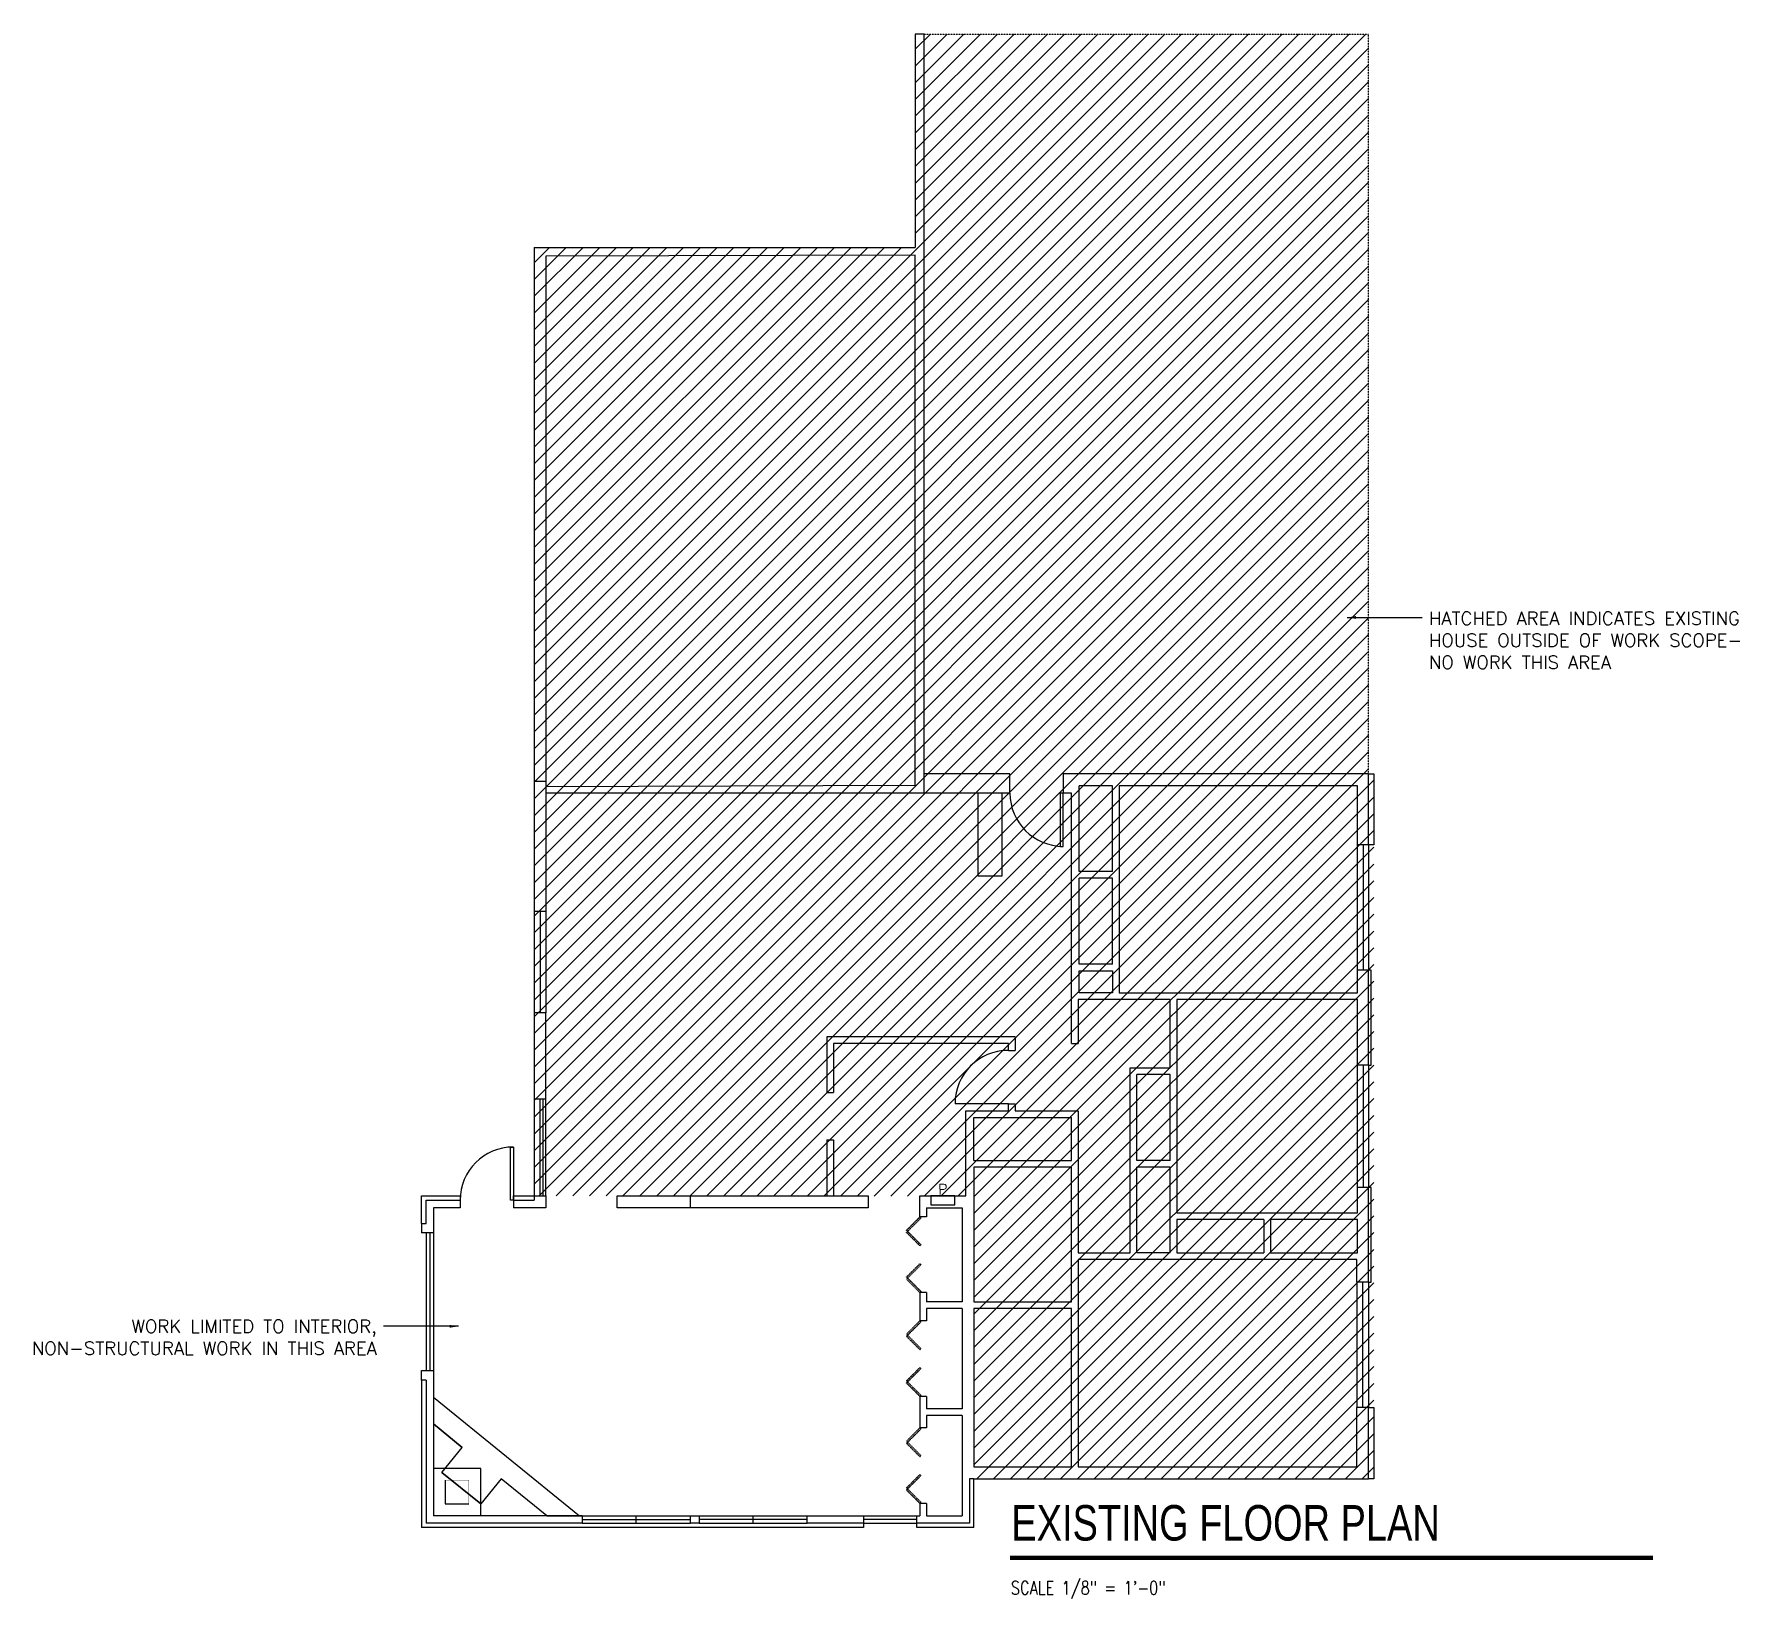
# Model space of a CAD drawing. Header units: inches. Extents: x -625442 to 34963, y -27993 to 66986.
# Drawn here: x -1657 to -505, y 1161 to 2218 of the extents above; entities that cross this region are included whole.
import ezdxf
from ezdxf.enums import TextEntityAlignment as Align

# ---------------------------------------------------------------- set-up
doc = ezdxf.new("R2010")
doc.units = ezdxf.units.IN
doc.header["$LTSCALE"] = 0.5
doc.header["$MEASUREMENT"] = 0
doc.linetypes.add('HIDDEN', pattern=[0.375, 0.25, -0.125])
doc.linetypes.add('HIDDEN2', pattern=[0.1875, 0.125, -0.0625])
for name, color, linetype in [('0-TEXT', 30, 'Continuous'), ('P-ABOVE', 201, 'HIDDEN2'), ('P-BELOW-MED', 145, 'Continuous'), ('P-CASEWORK', 140, 'Continuous'), ('P-DEMO', 124, 'HIDDEN'), ('P-DOOR', 51, 'Continuous'), ('P-PATTERN', 147, 'Continuous'), ('P-PLUMBING', 63, 'Continuous'), ('P-WALL', 90, 'Continuous'), ('P-WINDOW', 213, 'Continuous'), ('S-HIDDEN', 233, 'HIDDEN')]:
    doc.layers.add(name, color=color, linetype=linetype)
doc.styles.add('1-4T', font='Zap601Rm.ttf', dxfattribs={"width": 0.8, "height": 12})
doc.styles.add('PGAL-DIM', font='archstyl.shx')
doc.styles.add('ROMANS', font='ROMANS.SHX', dxfattribs={"height": 0.2})
doc.styles.add('sapa notes', font='romans.shx', dxfattribs={"width": 0.8})
doc.styles.add('TEXT', font='romans.shx')
doc.dimstyles.new('LEADER48', dxfattribs={"dimscale": 48, "dimtxt": 0.09375, "dimasz": 0.125, "dimexe": 0.09375, "dimexo": 0.125, "dimgap": 0.039062, "dimtad": 1, "dimdec": 4, "dimzin": 3, "dimdsep": 46, "dimlunit": 4, "dimtxsty": 'PGAL-DIM', "dimcen": 0.09375, "dimadec": 0, "dimazin": 0, "dimtfac": 1, "dimtdec": 5, "dimtix": 1, "dimtofl": 0, "dimtmove": 2, "dimatfit": 3, "dimfxl": 1, "dimtolj": 1, "dimtzin": 3, "dimarcsym": 0})

msp = doc.modelspace()

# ---------------------------------------------------------------- texts
at = {"layer": '0-TEXT', "style": 'ROMANS'}
msp.add_text('P', height=6.9, rotation=1.06621762, dxfattribs=at).set_placement((-1043.36355, 1437.87808), align=Align.MIDDLE)
at = {"layer": '0-TEXT', "width": 0.8}
for s, height, style, p in [('EXISTING FLOOR PLAN', 23.976, '1-4T', (-997.10141, 1200.59291)), ('SCALE 1/8" = 1\'-0"', 8.991, 'sapa notes', (-997.43688, 1164.218))]:
    msp.add_text(s, height=height, dxfattribs=dict(at, style=style)).set_placement(p)
at = {"layer": '0-TEXT', "char_height": 8.91, "width": 274.4376408, "style": 'TEXT'}
for s, insert, attachment_point in [('\\A1;HATCHED AREA INDICATES EXISTING HOUSE OUTSIDE OF WORK SCOPE-\\PNO WORK THIS AREA', (-715.15007, 1789.17915), 7), ('\\A1;WORK LIMITED TO INTERIOR, NON-STRUCTURAL WORK IN THIS AREA', (-1425.60801, 1325.96954), 9)]:
    msp.add_mtext(s, dxfattribs=dict(at, insert=insert, attachment_point=attachment_point))

# ---------------------------------------------------------------- hatches: boundary and pattern name
at = {"layer": 'P-PATTERN'}
h = msp.add_hatch(dxfattribs=at)
h.set_pattern_fill('ANSI31', color=256, scale=64)
h.paths.add_polyline_path([(-1319.3716, 2073.85634), (-1062.06579, 2073.85634), (-1062.06579, 2217.85634), (-755.8716, 2217.85634), (-755.8716, 1718.35634), (-752.3716, 1718.35634), (-752.3716, 1242.35634), (-1022.3716, 1242.35634), (-1022.3716, 1433.04984), (-1319.3716, 1433.35634)])

# ---------------------------------------------------------------- linework, layer by layer
at = {"layer": '0-TEXT', "const_width": 2.997}
msp.add_lwpolyline([(-997.93316, 1188.8952), (-563.87645, 1188.8952)], dxfattribs=at)
at = {"layer": 'P-ABOVE'}
for p in [(-1056.06579, 2217.85634), (-755.8716, 1718.35634)]:
    msp.add_line(p, (-755.8716, 2217.85634), dxfattribs=at)
at = {"layer": 'P-BELOW-MED'}
for p, q in [((-763.3716, 1585.68967), (-763.3716, 1670.35634)), ((-755.8716, 1670.35634), (-755.8716, 1585.68967)), ((-1319.3716, 1625.35634), (-1319.3716, 1556.85634)), ((-1311.3716, 1625.35634), (-1311.3716, 1556.85634)), ((-763.3716, 1439.02301), (-763.3716, 1521.68967)), ((-755.8716, 1521.68967), (-755.8716, 1439.02301)), ((-1319.3716, 1498.85634), (-1319.3716, 1433.35634)), ((-1315.3716, 1433.35634), (-1315.3716, 1498.85634)), ((-1311.3716, 1433.35634), (-1311.3716, 1498.85634)), ((-1395.3716, 1433.35634), (-1369.3716, 1433.35634)), ((-1395.3716, 1414.7203), (-1395.3716, 1433.35634)), ((-1369.3716, 1433.35634), (-1369.3716, 1430.35634)), ((-1333.3716, 1430.35634), (-1333.3716, 1433.35634)), ((-1333.3716, 1433.35634), (-1319.3716, 1433.35634)), ((-1392.3716, 1408.35634), (-1392.3716, 1315.35634)), ((-1387.3716, 1408.35634), (-1387.3716, 1315.35634)), ((-763.8716, 1375.02301), (-763.8716, 1290.35634)), ((-755.8716, 1375.02301), (-755.8716, 1290.35634)), ((-1395.3716, 1308.99238), (-1395.3716, 1209.35634)), ((-1387.3716, 1297.37691), (-1288.63655, 1217.35634)), ((-1022.3716, 1209.35634), (-1022.3716, 1242.35634)), ((-1286.8716, 1217.35634), (-1213.8716, 1217.35634)), ((-1286.8716, 1212.35634), (-1213.8716, 1212.35634)), ((-1207.8716, 1217.35634), (-1134.8716, 1217.35634)), ((-1207.8716, 1212.35634), (-1134.8716, 1212.35634)), ((-1096.8716, 1217.35634), (-1060.8716, 1217.35634)), ((-1096.8716, 1212.35634), (-1096.8716, 1209.35634)), ((-1096.8716, 1212.35634), (-1060.8716, 1212.35634)), ((-1060.8716, 1209.35634), (-1060.8716, 1212.35634)), ((-1096.8716, 1209.35634), (-1395.3716, 1209.35634)), ((-1022.3716, 1209.35634), (-1060.8716, 1209.35634))]:
    msp.add_line(p, q, dxfattribs=at)
at = {"layer": 'P-CASEWORK'}
msp.add_lwpolyline([(-1003.56579, 1705.35634), (-1003.56579, 1649.35634), (-1019.56579, 1649.35634), (-1019.56579, 1705.35634)], dxfattribs=at)
at = {"layer": 'P-DEMO'}
for p, q in [((-1067.88721, 1410.09073), (-1058.8716, 1419.10634)), ((-1067.18011, 1409.38362), (-1058.1645, 1418.39923)), ((-1058.8716, 1419.10634), (-1058.1645, 1418.39923)), ((-1067.88721, 1410.09073), (-1067.18011, 1409.38362)), ((-1067.88721, 1408.67651), (-1067.18011, 1409.38362)), ((-1067.88721, 1408.67651), (-1058.8716, 1399.6609)), ((-1067.18011, 1409.38362), (-1058.1645, 1400.36801)), ((-1058.8716, 1399.6609), (-1058.1645, 1400.36801)), ((-1067.88721, 1378.53616), (-1058.8716, 1387.55178)), ((-1067.18011, 1377.82906), (-1058.1645, 1386.84467)), ((-1058.8716, 1387.55178), (-1058.1645, 1386.84467)), ((-1067.88721, 1378.53616), (-1067.18011, 1377.82906)), ((-1067.88721, 1377.12195), (-1067.18011, 1377.82906)), ((-1067.88721, 1377.12195), (-1058.8716, 1368.10634)), ((-1067.18011, 1377.82906), (-1058.1645, 1368.81345)), ((-1058.8716, 1368.10634), (-1058.1645, 1368.81345)), ((-1067.88721, 1339.96573), (-1058.8716, 1348.98134)), ((-1067.18011, 1339.25862), (-1058.1645, 1348.27423)), ((-1058.8716, 1348.98134), (-1058.1645, 1348.27423)), ((-1067.88721, 1339.96573), (-1067.18011, 1339.25862)), ((-1067.88721, 1338.55151), (-1067.18011, 1339.25862)), ((-1067.88721, 1338.55151), (-1058.8716, 1329.5359)), ((-1067.18011, 1339.25862), (-1058.1645, 1330.24301)), ((-1058.8716, 1329.5359), (-1058.1645, 1330.24301)), ((-1067.88721, 1308.41116), (-1058.8716, 1317.42678)), ((-1067.18011, 1307.70406), (-1058.1645, 1316.71967)), ((-1058.8716, 1317.42678), (-1058.1645, 1316.71967)), ((-1067.88721, 1308.41116), (-1067.18011, 1307.70406)), ((-1067.88721, 1306.99695), (-1067.18011, 1307.70406)), ((-1067.88721, 1306.99695), (-1058.8716, 1297.98134)), ((-1067.18011, 1307.70406), (-1058.1645, 1298.68845)), ((-1058.8716, 1297.98134), (-1058.1645, 1298.68845)), ((-1067.88721, 1267.71573), (-1058.8716, 1276.73134)), ((-1067.88721, 1267.71573), (-1067.18011, 1267.00862)), ((-1067.18011, 1267.00862), (-1058.1645, 1276.02423)), ((-1058.8716, 1276.73134), (-1058.1645, 1276.02423)), ((-1067.88721, 1266.30151), (-1067.18011, 1267.00862)), ((-1067.88721, 1266.30151), (-1058.8716, 1257.2859)), ((-1067.18011, 1267.00862), (-1058.1645, 1257.99301)), ((-1058.8716, 1257.2859), (-1058.1645, 1257.99301)), ((-1067.88721, 1236.16116), (-1058.8716, 1245.17678)), ((-1067.18011, 1235.45406), (-1058.1645, 1244.46967)), ((-1058.8716, 1245.17678), (-1058.1645, 1244.46967)), ((-1067.88721, 1236.16116), (-1067.18011, 1235.45406)), ((-1067.88721, 1234.74695), (-1067.18011, 1235.45406)), ((-1067.88721, 1234.74695), (-1058.8716, 1225.73134)), ((-1067.18011, 1235.45406), (-1058.1645, 1226.43845)), ((-1058.8716, 1225.73134), (-1058.1645, 1226.43845))]:
    msp.add_line(p, q, dxfattribs=at)
at = {"layer": 'P-DOOR'}
msp.add_line((-999.1216, 1495.60634), (-1035.1216, 1495.60634), dxfattribs=at)
for points in [[(-962.06579, 1669.35634), (-962.06579, 1705.35634), (-964.06579, 1705.35634), (-964.06579, 1669.35634)], [(-1333.3716, 1466.35634), (-1333.3716, 1430.35634), (-1335.3716, 1430.35634), (-1335.3716, 1466.35634)]]:
    msp.add_lwpolyline(points, close=True, dxfattribs=at)
for centre, start, end in [((-962.06579, 1705.35634), 180, 270), ((-999.1216, 1495.60634), 90, 180), ((-1333.3716, 1430.35634), 90, 180)]:
    msp.add_arc(centre, 36, start, end, dxfattribs=at)
at = {"layer": 'P-PLUMBING'}
msp.add_lwpolyline([(-1051.36355, 1427.35634), (-1035.36355, 1427.35634), (-1035.36355, 1433.35634), (-1051.36355, 1433.35634)], close=True, dxfattribs=at)
at = {"layer": 'P-WALL'}
for p, q in [((-1319.3716, 2073.85634), (-1319.3716, 1703.85634)), ((-1319.3716, 2073.85634), (-1062.06579, 2073.85634)), ((-1056.06579, 1705.35634), (-1056.06579, 2073.85634)), ((-998.06579, 1718.35634), (-1056.06579, 1718.35634)), ((-998.06579, 1705.35634), (-998.06579, 1718.35634)), ((-755.8716, 1718.35634), (-962.06579, 1718.35634)), ((-962.06579, 1718.35634), (-962.06579, 1705.35634)), ((-755.8716, 1670.35634), (-755.8716, 1718.35634)), ((-755.8716, 1718.35634), (-752.3716, 1718.35634)), ((-752.3716, 1718.35634), (-752.3716, 1670.35634)), ((-998.06579, 1705.35634), (-1311.3716, 1705.35634)), ((-956.56579, 1705.35634), (-962.06579, 1705.35634)), ((-956.56579, 1536.35634), (-956.56579, 1705.35634)), ((-928.8716, 1710.35634), (-951.3716, 1710.35634)), ((-928.8716, 1652.35634), (-928.8716, 1710.35634)), ((-1319.3716, 1703.85634), (-1319.3716, 1625.35634)), ((-755.8716, 1670.35634), (-763.3716, 1670.35634)), ((-752.3716, 1670.35634), (-755.8716, 1670.35634)), ((-928.8716, 1652.35634), (-951.3716, 1652.35634)), ((-928.8716, 1647.85634), (-951.3716, 1647.85634)), ((-928.8716, 1589.85634), (-928.8716, 1647.85634)), ((-928.8716, 1589.85634), (-951.3716, 1589.85634)), ((-755.8716, 1585.68967), (-763.3716, 1585.68967)), ((-755.8716, 1521.68967), (-755.8716, 1585.68967)), ((-1319.3716, 1556.85634), (-1319.3716, 1498.85634)), ((-994.6216, 1540.85634), (-1121.6216, 1540.85634)), ((-1121.6216, 1540.85634), (-1121.6216, 1503.10634)), ((-999.1216, 1536.35634), (-1117.1216, 1536.35634)), ((-1117.1216, 1536.35634), (-1117.1216, 1503.10634)), ((-999.1216, 1531.60634), (-999.1216, 1536.35634)), ((-994.6216, 1540.85634), (-994.6216, 1531.60634)), ((-956.56579, 1536.35634), (-951.8716, 1536.35634)), ((-999.1216, 1531.60634), (-994.6216, 1531.60634)), ((-755.8716, 1521.68967), (-763.3716, 1521.68967)), ((-889.8716, 1515.35634), (-912.3716, 1515.35634)), ((-889.8716, 1457.35634), (-889.8716, 1515.35634)), ((-1121.6216, 1503.10634), (-1117.1216, 1503.10634)), ((-1027.85549, 1433.35634), (-1027.85549, 1490.85634)), ((-1027.85549, 1490.85634), (-999.1216, 1490.85634)), ((-1022.3716, 1486.35634), (-956.56579, 1486.35634)), ((-1022.3716, 1457.35634), (-1022.3716, 1486.35634)), ((-999.1216, 1490.85634), (-999.1216, 1495.60634)), ((-999.1216, 1495.60634), (-994.6216, 1495.60634)), ((-994.6216, 1495.60634), (-994.6216, 1490.85634)), ((-994.6216, 1490.85634), (-951.8716, 1490.85634)), ((-956.56579, 1457.35634), (-956.56579, 1486.35634)), ((-1121.6216, 1471.10634), (-1121.6216, 1433.35634)), ((-1121.6216, 1471.10634), (-1117.1216, 1471.10634)), ((-1117.1216, 1471.10634), (-1117.1216, 1433.35634)), ((-1022.3716, 1457.35634), (-956.56579, 1457.35634)), ((-956.3716, 1452.85634), (-1022.3716, 1452.85634)), ((-1022.3716, 1452.85634), (-1022.3716, 1361.85634)), ((-956.3716, 1361.85634), (-956.3716, 1452.85634)), ((-889.8716, 1457.35634), (-912.3716, 1457.35634)), ((-889.8716, 1452.85634), (-912.3716, 1452.85634)), ((-889.8716, 1394.85634), (-889.8716, 1452.85634)), ((-1392.3716, 1430.35634), (-1369.3716, 1430.35634)), ((-1392.3716, 1414.7203), (-1392.3716, 1430.35634)), ((-1369.3716, 1430.35634), (-1369.3716, 1425.35634)), ((-1333.3716, 1430.35634), (-1319.3716, 1430.35634)), ((-1333.3716, 1430.35634), (-1333.3716, 1425.35634)), ((-1319.3716, 1433.35634), (-1311.3716, 1433.35634)), ((-1319.3716, 1433.35634), (-1319.3716, 1430.35634)), ((-1311.3716, 1433.35634), (-1311.3716, 1425.35634)), ((-1263.3716, 1425.35634), (-1263.3716, 1433.35634)), ((-1263.3716, 1433.35634), (-1093.8716, 1433.35634)), ((-1093.8716, 1433.35634), (-1093.8716, 1425.35634)), ((-1058.8716, 1419.10634), (-1058.8716, 1433.35634)), ((-1058.8716, 1433.35634), (-1027.85549, 1433.35634)), ((-755.8716, 1439.02301), (-763.3716, 1439.02301)), ((-755.8716, 1375.02301), (-755.8716, 1439.02301)), ((-1369.3716, 1425.35634), (-1387.3716, 1425.35634)), ((-1387.3716, 1425.35634), (-1387.3716, 1408.35634)), ((-1311.3716, 1425.35634), (-1333.3716, 1425.35634)), ((-1093.8716, 1425.35634), (-1263.3716, 1425.35634)), ((-1054.3716, 1419.10634), (-1058.8716, 1419.10634)), ((-1054.3716, 1425.35634), (-1030.3716, 1425.35634)), ((-1054.3716, 1425.35634), (-1054.3716, 1419.10634)), ((-1030.3716, 1425.35634), (-1030.3716, 1361.85634)), ((-826.6216, 1417.35634), (-826.6216, 1394.85634)), ((-822.1216, 1417.35634), (-822.1216, 1394.85634)), ((-1395.3716, 1414.7203), (-1392.3716, 1414.7203)), ((-1395.3716, 1414.7203), (-1395.3716, 1408.35634)), ((-1387.3716, 1408.35634), (-1395.3716, 1408.35634)), ((-889.8716, 1394.85634), (-912.3716, 1394.85634)), ((-755.8716, 1375.02301), (-763.8716, 1375.02301)), ((-1058.8716, 1368.10634), (-1058.8716, 1348.98134)), ((-1054.3716, 1368.10634), (-1058.8716, 1368.10634)), ((-1054.3716, 1368.10634), (-1054.3716, 1361.85634)), ((-1030.3716, 1361.85634), (-1054.3716, 1361.85634)), ((-1022.3716, 1361.85634), (-956.3716, 1361.85634)), ((-1054.3716, 1348.98134), (-1058.8716, 1348.98134)), ((-1054.3716, 1357.35634), (-1054.3716, 1348.98134)), ((-1030.3716, 1357.35634), (-1054.3716, 1357.35634)), ((-1030.3716, 1357.35634), (-1030.3716, 1289.60634)), ((-956.3716, 1357.35634), (-1022.3716, 1357.35634)), ((-1022.3716, 1357.35634), (-1022.3716, 1250.35634)), ((-956.3716, 1250.35634), (-956.3716, 1357.35634)), ((-1395.3716, 1308.99238), (-1395.3716, 1315.35634)), ((-1392.3716, 1308.99238), (-1395.3716, 1308.99238)), ((-1392.3716, 1308.99238), (-1392.3716, 1212.35634)), ((-1058.8716, 1297.98134), (-1058.8716, 1276.73134)), ((-1054.3716, 1297.98134), (-1058.8716, 1297.98134)), ((-1054.3716, 1297.98134), (-1054.3716, 1289.60634)), ((-755.8716, 1290.35634), (-763.8716, 1290.35634)), ((-755.8716, 1242.35634), (-755.8716, 1290.35634)), ((-755.8716, 1290.35634), (-752.3716, 1290.35634)), ((-752.3716, 1290.35634), (-752.3716, 1242.35634)), ((-1367.86839, 1263.54982), (-1387.3716, 1279.35634)), ((-1387.3716, 1279.35634), (-1387.3716, 1217.35634)), ((-1030.3716, 1289.60634), (-1054.3716, 1289.60634)), ((-1054.3716, 1285.10634), (-1054.3716, 1276.73134)), ((-1030.3716, 1285.10634), (-1054.3716, 1285.10634)), ((-1030.3716, 1285.10634), (-1030.3716, 1217.35634)), ((-1054.3716, 1276.73134), (-1058.8716, 1276.73134)), ((-1381.59679, 1246.61074), (-1355.3716, 1225.35634)), ((-1022.3716, 1250.35634), (-956.3716, 1250.35634)), ((-1310.8716, 1217.35634), (-1341.6432, 1242.29541)), ((-1022.3716, 1242.35634), (-1025.3716, 1242.35634)), ((-1025.3716, 1242.35634), (-1025.3716, 1212.35634)), ((-1022.3716, 1242.35634), (-755.8716, 1242.35634)), ((-752.3716, 1242.35634), (-755.8716, 1242.35634)), ((-1058.8716, 1225.73134), (-1058.8716, 1217.35634)), ((-1054.3716, 1225.73134), (-1058.8716, 1225.73134)), ((-1054.3716, 1225.73134), (-1054.3716, 1217.35634)), ((-1286.8716, 1212.35634), (-1392.3716, 1212.35634)), ((-1310.8716, 1217.35634), (-1387.3716, 1217.35634)), ((-1310.8716, 1217.35634), (-1286.8716, 1217.35634)), ((-1286.8716, 1217.35634), (-1310.8716, 1217.35634)), ((-1286.8716, 1217.35634), (-1286.8716, 1212.35634)), ((-1213.8716, 1212.35634), (-1213.8716, 1217.35634)), ((-1213.8716, 1217.35634), (-1207.8716, 1217.35634)), ((-1207.8716, 1212.35634), (-1213.8716, 1212.35634)), ((-1207.8716, 1217.35634), (-1207.8716, 1212.35634)), ((-1134.8716, 1212.35634), (-1134.8716, 1217.35634)), ((-1134.8716, 1217.35634), (-1096.8716, 1217.35634)), ((-1096.8716, 1212.35634), (-1134.8716, 1212.35634)), ((-1096.8716, 1217.35634), (-1096.8716, 1212.35634)), ((-1060.8716, 1217.35634), (-1058.8716, 1217.35634)), ((-1060.8716, 1212.35634), (-1060.8716, 1217.35634)), ((-1025.3716, 1212.35634), (-1060.8716, 1212.35634)), ((-1054.3716, 1217.35634), (-1030.3716, 1217.35634))]:
    msp.add_line(p, q, dxfattribs=at)
for points in [[(-1056.06579, 2073.85634), (-1056.06579, 2217.85634), (-1062.06579, 2217.85634), (-1062.06579, 2073.85634)], [(-1319.3716, 1713.35634), (-1311.3716, 1713.35634), (-1311.3716, 1689.35634), (-1311.3716, 1673.35634), (-1311.3716, 1657.35634), (-1311.3716, 1625.35634), (-1319.3716, 1625.35634)], [(-951.3716, 1652.35634), (-951.3716, 1710.35634)], [(-763.3716, 1670.35634), (-763.3716, 1710.35634), (-924.3716, 1710.35634), (-924.3716, 1570.35634), (-763.3716, 1570.35634), (-763.3716, 1585.68967)], [(-951.3716, 1589.85634), (-951.3716, 1647.85634)], [(-755.8716, 1521.68967), (-754.1216, 1521.68967), (-754.1216, 1585.68967), (-755.8716, 1585.68967)], [(-1319.3716, 1498.85634), (-1311.3716, 1498.85634), (-1311.3716, 1514.85634), (-1311.3716, 1530.85634), (-1311.3716, 1546.85634), (-1311.3716, 1556.85634), (-1319.3716, 1556.85634)], [(-951.8716, 1490.85634), (-951.8716, 1394.85634), (-916.8716, 1394.85634), (-916.8716, 1519.85634), (-889.8716, 1519.85634), (-889.8716, 1565.85634), (-951.8716, 1565.85634), (-951.8716, 1536.35634)], [(-763.3716, 1521.68967), (-763.3716, 1565.85634), (-885.3716, 1565.85634), (-885.3716, 1421.85634), (-763.3716, 1421.85634), (-763.3716, 1439.02301)], [(-912.3716, 1457.35634), (-912.3716, 1515.35634)], [(-912.3716, 1394.85634), (-912.3716, 1452.85634)], [(-1093.8716, 1425.35634), (-1213.8716, 1425.35634), (-1213.8716, 1433.35634)], [(-755.8716, 1375.02301), (-754.1216, 1375.02301), (-754.1216, 1439.02301), (-755.8716, 1439.02301)], [(-826.6216, 1417.35634), (-885.3716, 1417.35634), (-885.3716, 1394.85634), (-826.6216, 1394.85634)], [(-822.1216, 1394.85634), (-763.3716, 1394.85634), (-763.3716, 1417.35634), (-822.1216, 1417.35634)], [(-763.8716, 1375.02301), (-763.8716, 1390.35634), (-951.8716, 1390.35634), (-951.8716, 1250.35634), (-763.8716, 1250.35634), (-763.8716, 1290.35634)], [(-1395.3716, 1315.35634), (-1387.3716, 1315.35634), (-1387.3716, 1279.35634), (-1367.86839, 1263.54982)], [(-1341.6432, 1242.29541), (-1355.3716, 1225.35634), (-1381.59679, 1246.61074), (-1367.86839, 1263.54982)]]:
    msp.add_lwpolyline(points, dxfattribs=at)
for points in [[(-1062.06579, 1710.60634), (-1062.06579, 2068.60634), (-1311.3716, 2067.85634), (-1311.3716, 1709.85634)], [(-928.8716, 1570.35634), (-951.3716, 1570.35634), (-951.3716, 1585.35634), (-928.8716, 1585.35634)]]:
    msp.add_lwpolyline(points, close=True, dxfattribs=at)
at = {"layer": 'P-WINDOW'}
for p, q in [((-759.6216, 1670.35634), (-759.6216, 1585.68967)), ((-1315.3716, 1625.35634), (-1315.3716, 1556.85634)), ((-759.6216, 1521.68967), (-759.6216, 1439.02301)), ((-1313.3716, 1498.85634), (-1313.3716, 1433.35634)), ((-1389.8716, 1408.35634), (-1389.8716, 1315.35634)), ((-759.8716, 1375.02301), (-759.8716, 1290.35634)), ((-1286.8716, 1214.85634), (-1213.8716, 1214.85634)), ((-1250.3716, 1212.35634), (-1250.3716, 1217.35634)), ((-1134.8716, 1214.85634), (-1207.8716, 1214.85634)), ((-1171.3716, 1212.35634), (-1171.3716, 1217.35634)), ((-1060.8716, 1214.85634), (-1096.8716, 1214.85634))]:
    msp.add_line(p, q, dxfattribs=at)
at = {"layer": 'S-HIDDEN'}
for points in [[(-1387.3716, 1217.35634), (-1355.3716, 1217.35634), (-1355.3716, 1249.35634), (-1387.3716, 1249.35634)], [(-1379.3716, 1225.35634), (-1363.3716, 1225.35634), (-1363.3716, 1241.35634), (-1379.3716, 1241.35634)]]:
    msp.add_lwpolyline(points, close=True, dxfattribs=at)

msp.set_redraw_order([(e.dxf.handle, doc.entitydb.next_handle()) for e in msp.query("TEXT MTEXT ATTDEF DIMENSION ARC_DIMENSION")])  # texts and dimensions are drawn at this point

# ---------------------------------------------------------------- leaders
at = {"layer": '0-TEXT'}
for points in [[(-770.25032, 1823.93251), (-739.66565, 1823.93251), (-719.74663, 1823.93251)], [(-1370.50776, 1345.28332), (-1401.09243, 1345.28332), (-1421.01146, 1345.28332)]]:
    msp.add_leader(points, dimstyle='LEADER48', dxfattribs=at)

doc.saveas('drawing.dxf')
